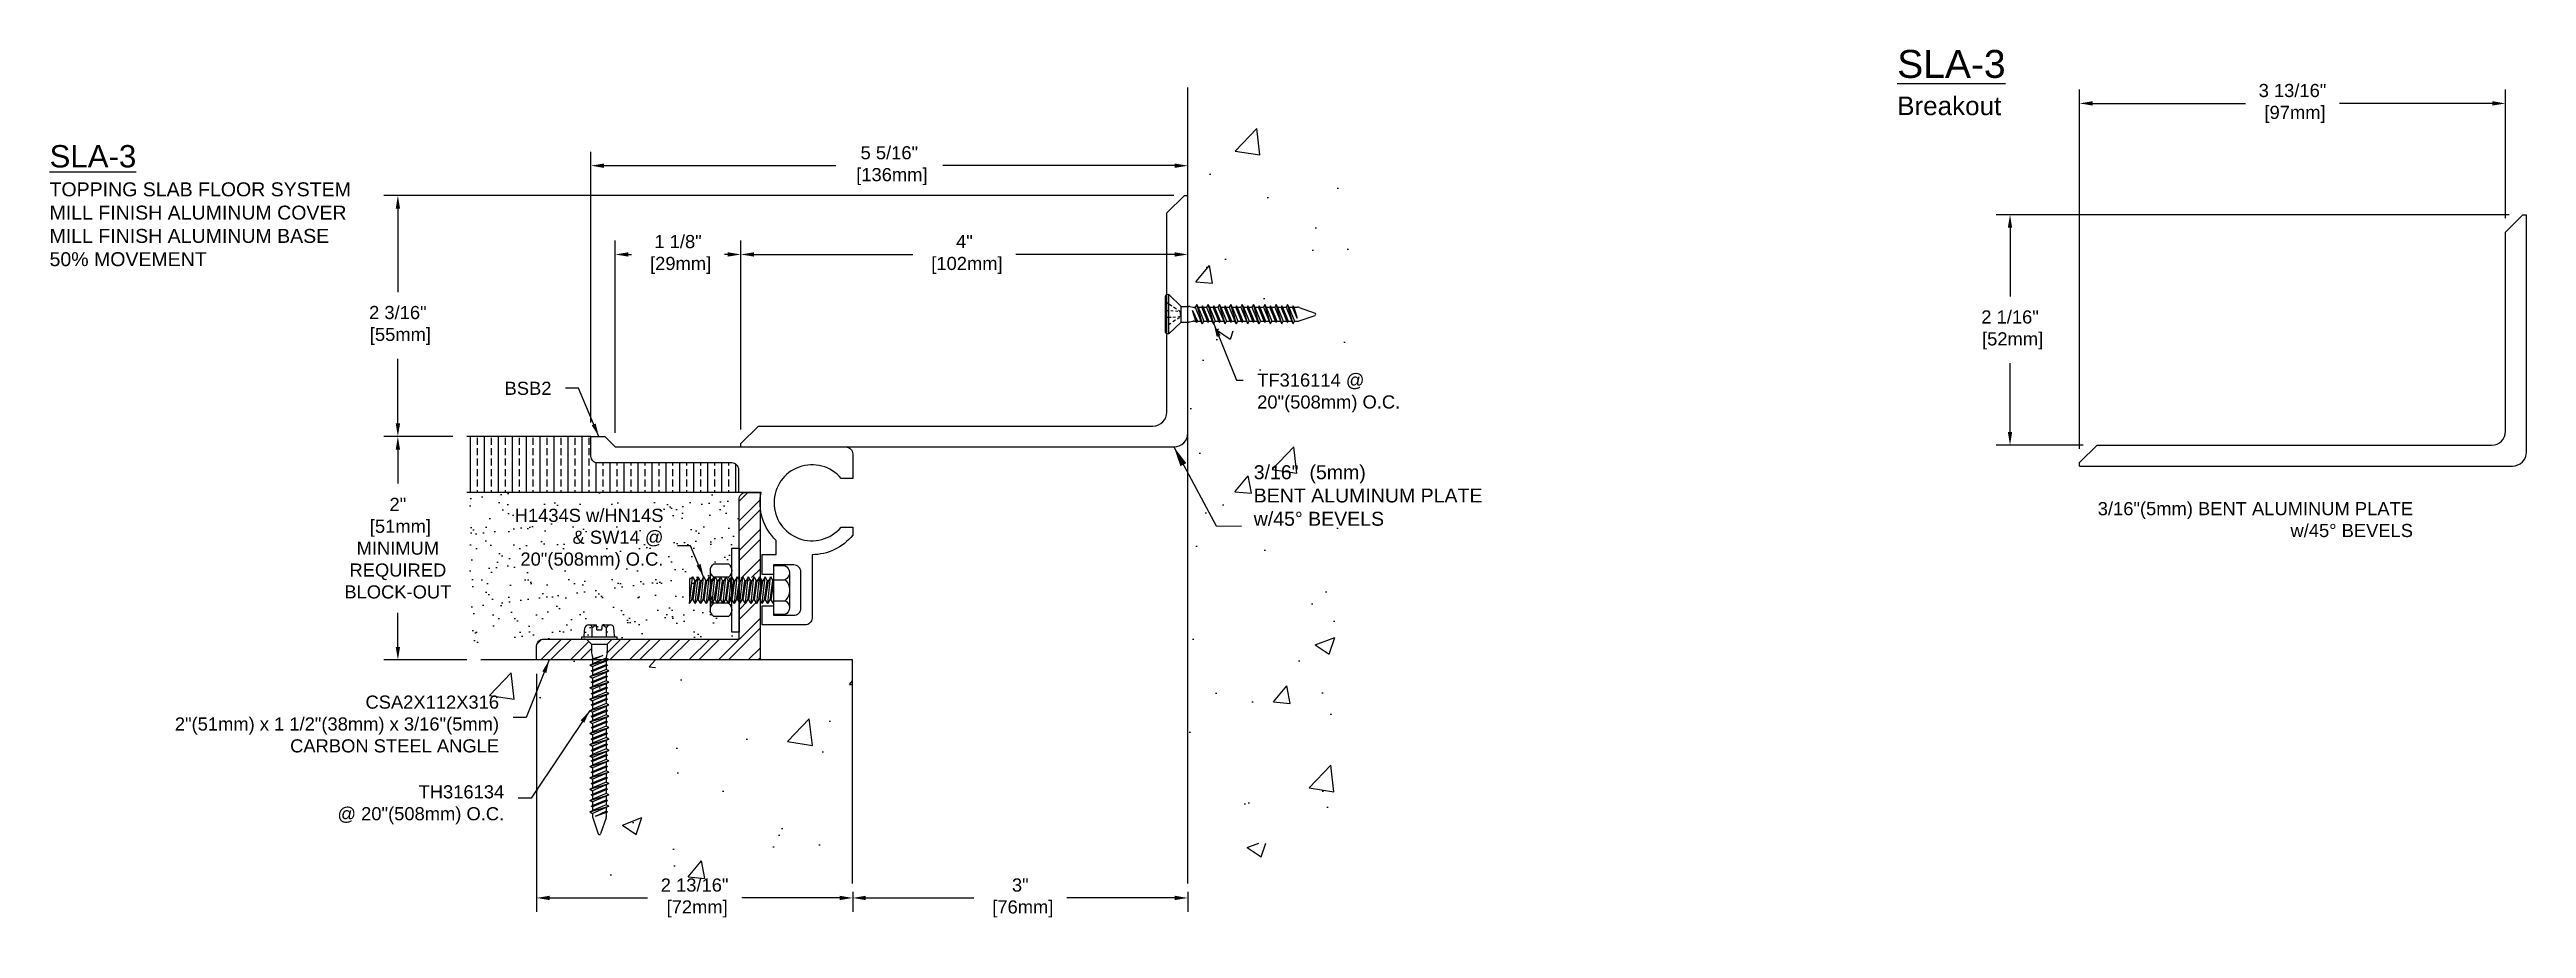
# Model space of a CAD drawing. Header units: inches. Extents: x -5.3 to 16.9, y 1.3 to 9.1.
import ezdxf

# ---------------------------------------------------------------- set-up
doc = ezdxf.new("R2010")
doc.units = ezdxf.units.IN
doc.header["$MEASUREMENT"] = 0
for name, color, linetype in [('Anchors', 4, 'Continuous'), ('Conditions', 1, 'Continuous'), ('Dimensions', 3, 'Continuous'), ('Metals', 7, 'Continuous'), ('Text', 2, 'Continuous')]:
    doc.layers.add(name, color=color, linetype=linetype)
doc.styles.add('Arial', font='arial.ttf')
doc.dimstyles.new('ARIAL', dxfattribs={"dimtxt": 0.1175, "dimasz": 0.1175, "dimexe": 0.125, "dimexo": 0.125, "dimgap": 0.125, "dimtad": 0, "dimtih": 1, "dimtoh": 1, "dimdec": 4, "dimzin": 0, "dimdsep": 46, "dimlunit": 4, "dimtxsty": 'Arial', "dimcen": 0.09, "dimadec": 0, "dimazin": 0, "dimtfac": 1, "dimtdec": 4, "dimtofl": 0, "dimtmove": 0, "dimatfit": 3, "dimfxl": 0, "dimfrac": 2, "dimtolj": 1, "dimtzin": 0, "dimarcsym": 0})
doc.dimstyles.get("Standard").update_dxf_attribs({"dimtxt": 0.125, "dimasz": 0.125, "dimexe": 0.125, "dimexo": 0.125, "dimgap": 0.125, "dimtad": 0, "dimtih": 1, "dimtoh": 1, "dimdec": 4, "dimzin": 0, "dimdsep": 46, "dimlunit": 4, "dimtxsty": 'Arial', "dimcen": 0.09, "dimadec": 0, "dimazin": 0, "dimtfac": 1, "dimtdec": 4, "dimtofl": 0, "dimtmove": 0, "dimatfit": 3, "dimfxl": 0, "dimfrac": 2, "dimtolj": 1, "dimtzin": 0, "dimarcsym": 0})

msp = doc.modelspace()

# ---------------------------------------------------------------- texts
at = {"layer": 'Text', "style": 'Arial'}
for s, insert, char_height, width, attachment_point in [('{\\LSLA-3\\P\\H0.6667x;\\lBreakout}', (11.26977, 9.12645), 0.25, 4.9391187, 1), ('{\\LSLA-3\\P\\H0.625x;\\lTOPPING SLAB FLOOR SYSTEM\\PMILL FINISH ALUMINUM COVER\\PMILL FINISH ALUMINUM BASE\\P50% MOVEMENT}', (-5.26758, 8.27501), 0.2, 2.75, 1), ('3/16"  (5mm)\\PBENT ALUMINUM PLATE \\Pw/45° BEVELS', (5.51048, 5.13819), 0.125, 3.0115373, 4)]:
    msp.add_mtext(s, dxfattribs=dict(at, insert=insert, char_height=char_height, width=width, attachment_point=attachment_point))
at = {"layer": 'Text', "char_height": 0.1175, "style": 'Arial'}
for s, insert, attachment_point in [('\\A1;TF316114 @\\P20"(508mm) O.C.', (5.54136, 6.23076), 1), ('BSB2', (-0.77496, 6.15727), 3), ('H1434S w/HN14S\\P& SW14 @\\P20"(508mm) O.C.', (0.22751, 4.74789), 6), ('3/16"(5mm) BENT ALUMINUM PLATE\\Pw/45° BEVELS', (15.88658, 5.08015), 3), ('CSA2X112X316\\P2"(51mm) x 1 1/2"(38mm) x 3/16"(5mm)\\PCARBON STEEL ANGLE', (-1.24434, 3.09326), 6), ('TH316134\\P@ 20"(508mm) O.C.', (-1.19812, 2.37125), 6)]:
    msp.add_mtext(s, dxfattribs=dict(at, insert=insert, attachment_point=attachment_point))

# ---------------------------------------------------------------- blocks, each defined once
blk = doc.blocks.new('*D2')
at = {"layer": 'Defpoints', "color": 0}
for p in [(1.921, 1.718), (4.921, 1.718), (1.921, 1.537)]:
    blk.add_point(p, dxfattribs=at)
at = {"layer": 'Dimensions', "color": 0, "lineweight": -2}
for p, q in [((1.921, 1.593), (1.921, 1.412)), ((4.921, 1.593), (4.921, 1.412)), ((2.038, 1.537), (3.005, 1.537)), ((4.803, 1.537), (3.837, 1.537))]:
    blk.add_line(p, q, dxfattribs=at)
at = {"layer": 'Dimensions', "color": 0}
for points in [[(2.038, 1.557), (2.038, 1.518), (1.921, 1.537)], [(4.803, 1.557), (4.803, 1.518), (4.921, 1.537)]]:
    blk.add_solid(points, dxfattribs=at)
at = {"layer": 'Dimensions', "color": 0, "insert": (3.421, 1.537), "char_height": 0.1175, "attachment_point": 5, "style": 'Arial'}
blk.add_mtext('\\A1;3"\\P [76mm]', dxfattribs=at)
blk = doc.blocks.new('*D3')
at = {"layer": 'Defpoints', "color": 0}
for p in [(4.921, 8.091), (4.921, 7.979), (-0.422, 5.667)]:
    blk.add_point(p, dxfattribs=at)
at = {"layer": 'Dimensions', "color": 0, "lineweight": -2}
for p, q in [((-0.422, 5.792), (-0.422, 8.216)), ((4.921, 8.104), (4.921, 8.216)), ((-0.305, 8.091), (1.77, 8.091)), ((4.803, 8.091), (2.728, 8.091))]:
    blk.add_line(p, q, dxfattribs=at)
at = {"layer": 'Dimensions', "color": 0}
for points in [[(-0.305, 8.11), (-0.305, 8.071), (-0.422, 8.091)], [(4.803, 8.11), (4.803, 8.071), (4.921, 8.091)]]:
    blk.add_solid(points, dxfattribs=at)
at = {"layer": 'Dimensions', "color": 0, "insert": (2.249, 8.091), "char_height": 0.1175, "attachment_point": 5, "style": 'Arial'}
blk.add_mtext('\\A1;5 5/16"\\P [136mm]', dxfattribs=at)
blk = doc.blocks.new('*D4')
at = {"layer": 'Defpoints', "color": 0}
for p in [(0.921, 7.296), (4.921, 6.841), (0.921, 5.604)]:
    blk.add_point(p, dxfattribs=at)
at = {"layer": 'Dimensions', "color": 0, "lineweight": -2}
for p, q in [((0.921, 5.729), (0.921, 7.421)), ((4.921, 6.966), (4.921, 7.421)), ((1.038, 7.296), (2.459, 7.296)), ((4.803, 7.296), (3.382, 7.296))]:
    blk.add_line(p, q, dxfattribs=at)
at = {"layer": 'Dimensions', "color": 0}
for points in [[(1.038, 7.316), (1.038, 7.277), (0.921, 7.296)], [(4.803, 7.316), (4.803, 7.277), (4.921, 7.296)]]:
    blk.add_solid(points, dxfattribs=at)
at = {"layer": 'Dimensions', "color": 0, "insert": (2.921, 7.296), "char_height": 0.1175, "attachment_point": 5, "style": 'Arial'}
blk.add_mtext('\\A1;4"\\P [102mm]', dxfattribs=at)
blk = doc.blocks.new('*D5')
at = {"layer": 'Defpoints', "color": 0}
for p in [(-0.204, 7.296), (-0.204, 5.574), (0.921, 5.604)]:
    blk.add_point(p, dxfattribs=at)
at = {"layer": 'Dimensions', "color": 0, "lineweight": -2}
for p, q in [((-0.204, 5.699), (-0.204, 7.421)), ((0.921, 5.729), (0.921, 7.421)), ((-0.087, 7.296), (-0.058, 7.296)), ((0.803, 7.296), (0.774, 7.296))]:
    blk.add_line(p, q, dxfattribs=at)
at = {"layer": 'Dimensions', "color": 0}
for points in [[(-0.087, 7.316), (-0.087, 7.277), (-0.204, 7.296)], [(0.803, 7.316), (0.803, 7.277), (0.921, 7.296)]]:
    blk.add_solid(points, dxfattribs=at)
at = {"layer": 'Dimensions', "color": 0, "insert": (0.358, 7.296), "char_height": 0.1175, "attachment_point": 5, "style": 'Arial'}
blk.add_mtext('\\A1;1 1/8"\\P [29mm]', dxfattribs=at)
blk = doc.blocks.new('*D6')
at = {"layer": 'Defpoints', "color": 0}
for p in [(-1.533, 5.667), (-2.15, 3.667), (-1.408, 3.667)]:
    blk.add_point(p, dxfattribs=at)
at = {"layer": 'Dimensions', "color": 0, "lineweight": -2}
for p, q in [((-1.658, 5.667), (-2.275, 5.667)), ((-2.15, 5.549), (-2.15, 5.246)), ((-2.15, 3.784), (-2.15, 4.088)), ((-1.533, 3.667), (-2.275, 3.667))]:
    blk.add_line(p, q, dxfattribs=at)
at = {"layer": 'Dimensions', "color": 0}
for points in [[(-2.169, 5.549), (-2.13, 5.549), (-2.15, 5.667)], [(-2.169, 3.784), (-2.13, 3.784), (-2.15, 3.667)]]:
    blk.add_solid(points, dxfattribs=at)
at = {"layer": 'Dimensions', "color": 0, "insert": (-2.15, 4.667), "char_height": 0.1175, "attachment_point": 5, "style": 'Arial'}
blk.add_mtext('\\A1;2"\\P [51mm]\\PMINIMUM\\PREQUIRED\\PBLOCK-OUT', dxfattribs=at)
blk = doc.blocks.new('TF316114')
for p, q in [((-0.163, 0), (0.163, 0)), ((-0.104, -0.013), (-0.113, 0)), ((-0.176, -0.029), (-0.175, -0.01)), ((-0.176, -0.029), (0.176, -0.029)), ((-0.176, -0.029), (-0.07, -0.141)), ((-0.082, -0.047), (-0.091, -0.032)), ((-0.07, -0.141), (-0.07, -0.208)), ((-0.07, -0.141), (0.07, -0.141)), ((-0.053, -0.09), (-0.069, -0.066)), ((-0.069, -0.218), (-0.063, -0.244)), ((-0.031, -0.125), (-0.044, -0.104)), ((-0.031, -0.005), (-0.031, 0)), ((-0.03, -0.026), (-0.03, -0.019)), ((-0.028, -0.051), (-0.029, -0.032)), ((-0.026, -0.091), (-0.028, -0.065)), ((-0.024, -0.126), (-0.025, -0.11)), ((-0.024, -0.135), (-0.011, -0.135)), ((-0.002, -0.135), (0.018, -0.135)), ((0.037, -0.115), (0.024, -0.135)), ((0.024, -0.135), (0.025, -0.125)), ((0.025, -0.11), (0.026, -0.09)), ((0.027, -0.07), (0.029, -0.048)), ((0.03, -0.026), (0.031, -0.008)), ((0.066, -0.071), (0.049, -0.098)), ((0.069, -0.218), (0.063, -0.244)), ((0.07, -0.141), (0.176, -0.029)), ((0.07, -0.141), (0.07, -0.208)), ((0.09, -0.035), (0.075, -0.058)), ((0.11, -0.005), (0.098, -0.022)), ((0.176, -0.029), (0.175, -0.01)), ((-0.086, -0.33), (0.086, -0.28)), ((-0.086, -0.33), (-0.062, -0.317)), ((-0.086, -0.33), (-0.062, -0.343)), ((-0.086, -0.432), (0.086, -0.381)), ((-0.086, -0.432), (-0.062, -0.419)), ((-0.086, -0.432), (-0.062, -0.445)), ((-0.074, -0.28), (0.032, -0.243)), ((-0.074, -0.28), (-0.062, -0.273)), ((-0.074, -0.28), (-0.062, -0.286)), ((-0.074, -0.381), (0.074, -0.33)), ((-0.074, -0.381), (-0.062, -0.375)), ((-0.074, -0.381), (-0.062, -0.387)), ((-0.074, -0.483), (0.074, -0.432)), ((0.032, -0.243), (-0.062, -0.286)), ((-0.062, -0.273), (0.032, -0.243)), ((-0.062, -0.253), (-0.062, -0.273)), ((0.062, -0.267), (-0.062, -0.317)), ((-0.062, -0.286), (-0.062, -0.317)), ((0.062, -0.293), (-0.062, -0.343)), ((-0.062, -0.375), (0.062, -0.324)), ((0.062, -0.337), (-0.062, -0.387)), ((-0.062, -0.343), (-0.062, -0.375)), ((0.062, -0.368), (-0.062, -0.419)), ((-0.062, -0.387), (-0.062, -0.419)), ((0.062, -0.394), (-0.062, -0.445)), ((-0.062, -0.477), (0.062, -0.426)), ((0.062, -0.438), (-0.062, -0.489)), ((0.062, -0.253), (0.062, -0.267)), ((0.086, -0.28), (0.062, -0.267)), ((0.086, -0.28), (0.062, -0.293)), ((0.062, -0.293), (0.062, -0.324)), ((0.074, -0.33), (0.062, -0.324)), ((0.074, -0.33), (0.062, -0.337)), ((0.062, -0.337), (0.062, -0.368)), ((0.086, -0.381), (0.062, -0.368)), ((0.086, -0.381), (0.062, -0.394)), ((0.062, -0.394), (0.062, -0.426)), ((0.074, -0.432), (0.062, -0.426)), ((0.074, -0.432), (0.062, -0.438)), ((0.062, -0.438), (0.062, -0.47)), ((-0.086, -0.534), (0.086, -0.483)), ((-0.086, -0.534), (-0.062, -0.521)), ((-0.086, -0.534), (-0.062, -0.546)), ((-0.086, -0.635), (0.086, -0.584)), ((-0.086, -0.635), (-0.062, -0.622)), ((-0.086, -0.635), (-0.062, -0.648)), ((-0.074, -0.483), (-0.062, -0.477)), ((-0.074, -0.483), (-0.062, -0.489)), ((-0.074, -0.584), (0.074, -0.534)), ((-0.074, -0.584), (-0.062, -0.578)), ((-0.074, -0.584), (-0.062, -0.59)), ((-0.074, -0.686), (0.074, -0.635)), ((-0.062, -0.445), (-0.062, -0.477)), ((0.062, -0.47), (-0.062, -0.521)), ((-0.062, -0.489), (-0.062, -0.521)), ((0.062, -0.496), (-0.062, -0.546)), ((-0.062, -0.578), (0.062, -0.527)), ((0.062, -0.54), (-0.062, -0.59)), ((-0.062, -0.546), (-0.062, -0.578)), ((0.062, -0.571), (-0.062, -0.622)), ((-0.062, -0.59), (-0.062, -0.622)), ((0.062, -0.597), (-0.062, -0.648)), ((-0.062, -0.68), (0.062, -0.629)), ((0.062, -0.641), (-0.062, -0.692)), ((-0.062, -0.648), (-0.062, -0.68)), ((0.086, -0.483), (0.062, -0.47)), ((0.086, -0.483), (0.062, -0.496)), ((0.062, -0.496), (0.062, -0.527)), ((0.074, -0.534), (0.062, -0.527)), ((0.074, -0.534), (0.062, -0.54)), ((0.062, -0.54), (0.062, -0.571)), ((0.086, -0.584), (0.062, -0.571)), ((0.086, -0.584), (0.062, -0.597)), ((0.062, -0.597), (0.062, -0.629)), ((0.074, -0.635), (0.062, -0.629)), ((0.074, -0.635), (0.062, -0.641)), ((0.062, -0.641), (0.062, -0.673)), ((-0.086, -0.737), (0.086, -0.686)), ((-0.086, -0.737), (-0.062, -0.724)), ((-0.086, -0.737), (-0.062, -0.75)), ((-0.086, -0.838), (0.086, -0.787)), ((-0.086, -0.838), (-0.062, -0.825)), ((-0.086, -0.838), (-0.062, -0.851)), ((-0.074, -0.686), (-0.062, -0.68)), ((-0.074, -0.686), (-0.062, -0.692)), ((-0.074, -0.787), (0.074, -0.737)), ((-0.074, -0.787), (-0.062, -0.781)), ((-0.074, -0.787), (-0.062, -0.794)), ((-0.074, -0.889), (0.074, -0.838)), ((-0.074, -0.889), (-0.062, -0.883)), ((0.062, -0.673), (-0.062, -0.724)), ((-0.062, -0.692), (-0.062, -0.724)), ((0.062, -0.699), (-0.062, -0.75)), ((-0.062, -0.781), (0.062, -0.73)), ((0.062, -0.743), (-0.062, -0.794)), ((-0.062, -0.75), (-0.062, -0.781)), ((0.062, -0.774), (-0.062, -0.825)), ((-0.062, -0.794), (-0.062, -0.825)), ((0.062, -0.8), (-0.062, -0.851)), ((-0.062, -0.883), (0.062, -0.832)), ((0.062, -0.844), (-0.062, -0.895)), ((-0.062, -0.851), (-0.062, -0.883)), ((0.062, -0.876), (-0.062, -0.927)), ((0.086, -0.686), (0.062, -0.673)), ((0.086, -0.686), (0.062, -0.699)), ((0.062, -0.699), (0.062, -0.73)), ((0.074, -0.737), (0.062, -0.73)), ((0.074, -0.737), (0.062, -0.743)), ((0.062, -0.743), (0.062, -0.774)), ((0.086, -0.787), (0.062, -0.774)), ((0.086, -0.787), (0.062, -0.8)), ((0.062, -0.8), (0.062, -0.832)), ((0.074, -0.838), (0.062, -0.832)), ((0.074, -0.838), (0.062, -0.844)), ((0.062, -0.844), (0.062, -0.876)), ((0.086, -0.889), (0.062, -0.876)), ((-0.086, -0.94), (0.086, -0.889)), ((-0.086, -0.94), (-0.062, -0.927)), ((-0.086, -0.94), (-0.062, -0.953)), ((-0.086, -1.041), (0.086, -0.991)), ((-0.086, -1.041), (-0.062, -1.028)), ((-0.086, -1.041), (-0.062, -1.054)), ((-0.086, -1.143), (0.086, -1.092)), ((-0.074, -0.889), (-0.062, -0.895)), ((-0.074, -0.991), (0.074, -0.94)), ((-0.074, -0.991), (-0.062, -0.984)), ((-0.074, -0.991), (-0.062, -0.997)), ((-0.074, -1.092), (0.074, -1.041)), ((-0.074, -1.092), (-0.062, -1.086)), ((-0.074, -1.092), (-0.062, -1.098)), ((-0.062, -0.895), (-0.062, -0.927)), ((0.062, -0.902), (-0.062, -0.953)), ((-0.062, -0.984), (0.062, -0.934)), ((0.062, -0.946), (-0.062, -0.997)), ((-0.062, -0.953), (-0.062, -0.984)), ((0.062, -0.978), (-0.062, -1.028)), ((-0.062, -0.997), (-0.062, -1.028)), ((0.062, -1.003), (-0.062, -1.054)), ((-0.062, -1.086), (0.062, -1.035)), ((0.062, -1.047), (-0.062, -1.098)), ((-0.062, -1.054), (-0.062, -1.086)), ((0.062, -1.079), (-0.062, -1.13)), ((-0.062, -1.098), (-0.062, -1.13)), ((0.062, -1.105), (-0.062, -1.156)), ((0.086, -0.889), (0.062, -0.902)), ((0.062, -0.902), (0.062, -0.934)), ((0.074, -0.94), (0.062, -0.934)), ((0.074, -0.94), (0.062, -0.946)), ((0.062, -0.946), (0.062, -0.978)), ((0.086, -0.991), (0.062, -0.978)), ((0.086, -0.991), (0.062, -1.003)), ((0.062, -1.003), (0.062, -1.035)), ((0.074, -1.041), (0.062, -1.035)), ((0.074, -1.041), (0.062, -1.047)), ((0.062, -1.047), (0.062, -1.079)), ((0.086, -1.092), (0.062, -1.079)), ((0.086, -1.092), (0.062, -1.105)), ((0.062, -1.105), (0.062, -1.137)), ((-0.086, -1.143), (-0.062, -1.13)), ((-0.086, -1.143), (-0.062, -1.156)), ((-0.062, -1.156), (-0.062, -1.182)), ((-0.06, -1.197), (-0.01, -1.34)), ((-0.034, -1.18), (0.062, -1.137)), ((-0.034, -1.18), (0.074, -1.143)), ((0.062, -1.149), (-0.034, -1.18)), ((0.06, -1.197), (0.01, -1.34)), ((0.074, -1.143), (0.062, -1.137)), ((0.074, -1.143), (0.062, -1.149)), ((0.062, -1.149), (0.062, -1.182))]:
    blk.add_line(p, q)
for centre, radius, start, end in [((-0.163, -0.011), 0.0112, 90, 175), ((-0.023, -0.208), 0.0465, 180, 191.9357), ((0.023, -0.208), 0.0465, 348.0643, 0), ((0.163, -0.011), 0.0112, 5, 90), ((-0.109, -0.253), 0.0465, 0, 11.9357), ((0.109, -0.253), 0.0465, 168.0643, 180), ((-0.016, -1.182), 0.0465, 180, 199.3058), ((0.016, -1.182), 0.0465, 340.6942, 0), ((0, -1.335), 0.0106, 204.1001, 335.8999)]:
    blk.add_arc(centre, radius, start, end)
blk = doc.blocks.new('*D10')
at = {"layer": 'Defpoints', "color": 0}
for p in [(4.921, 7.824), (-2.15, 5.667), (-1.658, 5.667)]:
    blk.add_point(p, dxfattribs=at)
at = {"layer": 'Dimensions', "color": 0, "lineweight": -2}
for p, q in [((4.796, 7.824), (-2.275, 7.824)), ((-2.15, 7.706), (-2.15, 6.96)), ((-2.15, 5.784), (-2.15, 6.362)), ((-1.783, 5.667), (-2.275, 5.667))]:
    blk.add_line(p, q, dxfattribs=at)
at = {"layer": 'Dimensions', "color": 0}
for points in [[(-2.169, 7.706), (-2.13, 7.706), (-2.15, 7.824)], [(-2.169, 5.784), (-2.13, 5.784), (-2.15, 5.667)]]:
    blk.add_solid(points, dxfattribs=at)
at = {"layer": 'Dimensions', "color": 0, "insert": (-2.15, 6.661), "char_height": 0.1175, "attachment_point": 5, "style": 'Arial'}
blk.add_mtext('\\A1;2 3/16"\\P [55mm]', dxfattribs=at)
blk = doc.blocks.new('BSB2')
blk.add_lwpolyline([(2.212, 4.517), (2.212, 4.432), (2.112, 4.432), (2.112, 4.611), (2.237, 4.611), (2.237, 4.736, -0.258857), (2.101, 5.167), (1.902, 5.167), (1.902, 5.368, 0.414214), (1.84, 5.43), (0.64, 5.43, -0.414214), (0.578, 5.492), (0.578, 5.667), (0.703, 5.667), (0.796, 5.574), (2.859, 5.574, -0.414214), (2.921, 5.512), (2.921, 5.292), (2.818, 5.292, 2.748255), (2.817, 4.855), (2.921, 4.855), (2.921, 4.784, -0.228651), (2.557, 4.609), (2.557, 4.042, -0.414214), (2.495, 3.98), (2.112, 3.98), (2.112, 4.152), (2.212, 4.152), (2.212, 4.067), (2.395, 4.067, 0.414214), (2.457, 4.129), (2.457, 4.455, 0.414214), (2.395, 4.517)], format="xyb", close=True)
blk = doc.blocks.new('TH-316134')
for p, q in [((-0.157, 0.019), (0.157, 0.019)), ((-0.157, 0), (-0.157, 0.019)), ((-0.157, 0), (0.157, 0)), ((-0.135, 0.029), (-0.129, 0.1)), ((-0.115, 0), (-0.07, -0.045)), ((-0.097, 0.127), (-0.027, 0.127)), ((-0.065, 0.019), (-0.065, 0.1)), ((-0.023, 0.083), (-0.027, 0.127)), ((-0.023, 0.083), (0.023, 0.083)), ((0.023, 0.083), (0.027, 0.127)), ((0.027, 0.127), (0.097, 0.127)), ((0.064, 0.019), (0.064, 0.1)), ((0.115, 0), (0.07, -0.045)), ((0.135, 0.029), (0.129, 0.1)), ((0.157, 0.019), (0.157, 0)), ((-0.086, -0.234), (0.086, -0.184)), ((-0.086, -0.234), (-0.062, -0.221)), ((-0.074, -0.184), (0.032, -0.147)), ((-0.074, -0.184), (-0.062, -0.177)), ((-0.074, -0.184), (-0.062, -0.19)), ((-0.07, -0.045), (0.07, -0.045)), ((-0.07, -0.045), (-0.07, -0.112)), ((-0.069, -0.122), (-0.063, -0.148)), ((0.032, -0.147), (-0.062, -0.19)), ((-0.062, -0.177), (0.032, -0.147)), ((-0.062, -0.157), (-0.062, -0.177)), ((0.062, -0.171), (-0.062, -0.221)), ((-0.062, -0.19), (-0.062, -0.221)), ((0.062, -0.197), (-0.062, -0.247)), ((0.062, -0.157), (0.062, -0.171)), ((0.086, -0.184), (0.062, -0.171)), ((0.086, -0.184), (0.062, -0.197)), ((0.062, -0.197), (0.062, -0.228)), ((0.069, -0.122), (0.063, -0.148)), ((0.07, -0.045), (0.07, -0.112)), ((-0.086, -0.234), (-0.062, -0.247)), ((-0.086, -0.336), (0.086, -0.285)), ((-0.086, -0.336), (-0.062, -0.323)), ((-0.086, -0.336), (-0.062, -0.349)), ((-0.086, -0.437), (0.086, -0.387)), ((-0.086, -0.437), (-0.062, -0.425)), ((-0.086, -0.437), (-0.062, -0.45)), ((-0.074, -0.285), (0.074, -0.234)), ((-0.074, -0.285), (-0.062, -0.279)), ((-0.074, -0.285), (-0.062, -0.291)), ((-0.074, -0.387), (0.074, -0.336)), ((-0.074, -0.387), (-0.062, -0.381)), ((-0.074, -0.387), (-0.062, -0.393)), ((-0.074, -0.488), (0.074, -0.437)), ((-0.062, -0.279), (0.062, -0.228)), ((0.062, -0.241), (-0.062, -0.291)), ((-0.062, -0.247), (-0.062, -0.279)), ((0.062, -0.272), (-0.062, -0.323)), ((-0.062, -0.291), (-0.062, -0.323)), ((0.062, -0.298), (-0.062, -0.349)), ((-0.062, -0.381), (0.062, -0.33)), ((0.062, -0.342), (-0.062, -0.393)), ((-0.062, -0.349), (-0.062, -0.381)), ((0.062, -0.374), (-0.062, -0.425)), ((-0.062, -0.393), (-0.062, -0.425)), ((0.062, -0.4), (-0.062, -0.45)), ((-0.062, -0.482), (0.062, -0.431)), ((0.074, -0.234), (0.062, -0.228)), ((0.074, -0.234), (0.062, -0.241)), ((0.062, -0.241), (0.062, -0.272)), ((0.086, -0.285), (0.062, -0.272)), ((0.086, -0.285), (0.062, -0.298)), ((0.062, -0.298), (0.062, -0.33)), ((0.074, -0.336), (0.062, -0.33)), ((0.074, -0.336), (0.062, -0.342)), ((0.062, -0.342), (0.062, -0.374)), ((0.086, -0.387), (0.062, -0.374)), ((0.086, -0.387), (0.062, -0.4)), ((0.062, -0.4), (0.062, -0.431)), ((0.074, -0.437), (0.062, -0.431)), ((0.074, -0.437), (0.062, -0.444)), ((-0.086, -0.539), (0.086, -0.488)), ((-0.086, -0.539), (-0.062, -0.526)), ((-0.086, -0.539), (-0.062, -0.552)), ((-0.086, -0.641), (0.086, -0.59)), ((-0.086, -0.641), (-0.062, -0.628)), ((-0.086, -0.641), (-0.062, -0.654)), ((-0.074, -0.488), (-0.062, -0.482)), ((-0.074, -0.488), (-0.062, -0.494)), ((-0.074, -0.59), (0.074, -0.539)), ((-0.074, -0.59), (-0.062, -0.584)), ((-0.074, -0.59), (-0.062, -0.596)), ((-0.074, -0.691), (0.074, -0.641)), ((0.062, -0.444), (-0.062, -0.494)), ((-0.062, -0.45), (-0.062, -0.482)), ((0.062, -0.475), (-0.062, -0.526)), ((-0.062, -0.494), (-0.062, -0.526)), ((0.062, -0.501), (-0.062, -0.552)), ((-0.062, -0.584), (0.062, -0.533)), ((0.062, -0.545), (-0.062, -0.596)), ((-0.062, -0.552), (-0.062, -0.584)), ((0.062, -0.577), (-0.062, -0.628)), ((-0.062, -0.596), (-0.062, -0.628)), ((0.062, -0.603), (-0.062, -0.654)), ((-0.062, -0.685), (0.062, -0.634)), ((0.062, -0.647), (-0.062, -0.698)), ((-0.062, -0.654), (-0.062, -0.685)), ((0.062, -0.444), (0.062, -0.475)), ((0.086, -0.488), (0.062, -0.475)), ((0.086, -0.488), (0.062, -0.501)), ((0.062, -0.501), (0.062, -0.533)), ((0.074, -0.539), (0.062, -0.533)), ((0.074, -0.539), (0.062, -0.545)), ((0.062, -0.545), (0.062, -0.577)), ((0.086, -0.59), (0.062, -0.577)), ((0.086, -0.59), (0.062, -0.603)), ((0.062, -0.603), (0.062, -0.634)), ((0.074, -0.641), (0.062, -0.634)), ((0.074, -0.641), (0.062, -0.647)), ((0.062, -0.647), (0.062, -0.678)), ((-0.086, -0.742), (0.086, -0.691)), ((-0.086, -0.742), (-0.062, -0.729)), ((-0.086, -0.742), (-0.062, -0.755)), ((-0.086, -0.844), (0.086, -0.793)), ((-0.086, -0.844), (-0.062, -0.831)), ((-0.086, -0.844), (-0.062, -0.857)), ((-0.074, -0.691), (-0.062, -0.685)), ((-0.074, -0.691), (-0.062, -0.698)), ((-0.074, -0.793), (0.074, -0.742)), ((-0.074, -0.793), (-0.062, -0.787)), ((-0.074, -0.793), (-0.062, -0.799)), ((-0.074, -0.895), (0.074, -0.844)), ((0.062, -0.678), (-0.062, -0.729)), ((-0.062, -0.698), (-0.062, -0.729)), ((0.062, -0.704), (-0.062, -0.755)), ((-0.062, -0.787), (0.062, -0.736)), ((0.062, -0.748), (-0.062, -0.799)), ((-0.062, -0.755), (-0.062, -0.787)), ((0.062, -0.78), (-0.062, -0.831)), ((-0.062, -0.799), (-0.062, -0.831)), ((0.062, -0.806), (-0.062, -0.857)), ((-0.062, -0.888), (0.062, -0.838)), ((0.062, -0.85), (-0.062, -0.901)), ((-0.062, -0.857), (-0.062, -0.888)), ((0.062, -0.882), (-0.062, -0.932)), ((0.086, -0.691), (0.062, -0.678)), ((0.086, -0.691), (0.062, -0.704)), ((0.062, -0.704), (0.062, -0.736)), ((0.074, -0.742), (0.062, -0.736)), ((0.074, -0.742), (0.062, -0.748)), ((0.062, -0.748), (0.062, -0.78)), ((0.086, -0.793), (0.062, -0.78)), ((0.086, -0.793), (0.062, -0.806)), ((0.062, -0.806), (0.062, -0.838)), ((0.074, -0.844), (0.062, -0.838)), ((0.074, -0.844), (0.062, -0.85)), ((0.062, -0.85), (0.062, -0.882)), ((0.086, -0.895), (0.062, -0.882)), ((-0.086, -0.945), (0.086, -0.895)), ((-0.086, -0.945), (-0.062, -0.932)), ((-0.086, -0.945), (-0.062, -0.958)), ((-0.086, -1.047), (0.086, -0.996)), ((-0.086, -1.047), (-0.062, -1.034)), ((-0.086, -1.047), (-0.062, -1.06)), ((-0.086, -1.141), (0.086, -1.09)), ((-0.074, -0.895), (-0.062, -0.888)), ((-0.074, -0.895), (-0.062, -0.901)), ((-0.074, -0.996), (0.074, -0.945)), ((-0.074, -0.996), (-0.062, -0.99)), ((-0.074, -0.996), (-0.062, -1.002)), ((-0.074, -1.09), (0.074, -1.039)), ((-0.074, -1.09), (-0.062, -1.084)), ((-0.074, -1.09), (-0.062, -1.096)), ((-0.062, -0.901), (-0.062, -0.932)), ((0.062, -0.907), (-0.062, -0.958)), ((-0.062, -0.99), (0.062, -0.939)), ((0.062, -0.951), (-0.062, -1.002)), ((-0.062, -0.958), (-0.062, -0.99)), ((0.062, -0.983), (-0.062, -1.034)), ((-0.062, -1.002), (-0.062, -1.034)), ((0.062, -1.009), (-0.062, -1.06)), ((-0.062, -1.084), (0.062, -1.033)), ((0.062, -1.045), (-0.062, -1.096)), ((-0.062, -1.052), (-0.062, -1.084)), ((0.062, -1.077), (-0.062, -1.128)), ((-0.062, -1.096), (-0.062, -1.128)), ((0.062, -1.103), (-0.062, -1.154)), ((0.086, -0.895), (0.062, -0.907)), ((0.062, -0.907), (0.062, -0.939)), ((0.074, -0.945), (0.062, -0.939)), ((0.074, -0.945), (0.062, -0.951)), ((0.062, -0.951), (0.062, -0.983)), ((0.086, -0.996), (0.062, -0.983)), ((0.086, -0.996), (0.062, -1.009)), ((0.062, -1.001), (0.062, -1.033)), ((0.074, -1.039), (0.062, -1.033)), ((0.074, -1.039), (0.062, -1.045)), ((0.062, -1.045), (0.062, -1.077)), ((0.086, -1.09), (0.062, -1.077)), ((0.086, -1.09), (0.062, -1.103)), ((0.062, -1.103), (0.062, -1.134)), ((-0.086, -1.141), (-0.062, -1.128)), ((-0.086, -1.141), (-0.062, -1.154)), ((-0.086, -1.242), (0.086, -1.191)), ((-0.086, -1.242), (-0.062, -1.229)), ((-0.086, -1.242), (-0.062, -1.255)), ((-0.086, -1.344), (0.086, -1.293)), ((-0.074, -1.191), (0.074, -1.141)), ((-0.074, -1.191), (-0.062, -1.185)), ((-0.074, -1.191), (-0.062, -1.198)), ((-0.074, -1.293), (0.074, -1.242)), ((-0.074, -1.293), (-0.062, -1.287)), ((-0.074, -1.293), (-0.062, -1.299)), ((-0.062, -1.185), (0.062, -1.134)), ((0.062, -1.147), (-0.062, -1.198)), ((-0.062, -1.154), (-0.062, -1.185)), ((0.062, -1.178), (-0.062, -1.229)), ((-0.062, -1.198), (-0.062, -1.229)), ((0.062, -1.204), (-0.062, -1.255)), ((-0.062, -1.287), (0.062, -1.236)), ((0.062, -1.248), (-0.062, -1.299)), ((-0.062, -1.255), (-0.062, -1.287)), ((0.062, -1.28), (-0.062, -1.331)), ((-0.062, -1.299), (-0.062, -1.331)), ((0.062, -1.306), (-0.062, -1.357)), ((0.074, -1.141), (0.062, -1.134)), ((0.074, -1.141), (0.062, -1.147)), ((0.062, -1.147), (0.062, -1.178)), ((0.086, -1.191), (0.062, -1.178)), ((0.086, -1.191), (0.062, -1.204)), ((0.062, -1.204), (0.062, -1.236)), ((0.074, -1.242), (0.062, -1.236)), ((0.074, -1.242), (0.062, -1.248)), ((0.062, -1.248), (0.062, -1.28)), ((0.086, -1.293), (0.062, -1.28)), ((0.086, -1.293), (0.062, -1.306)), ((0.062, -1.306), (0.062, -1.338)), ((-0.086, -1.344), (-0.062, -1.331)), ((-0.086, -1.344), (-0.062, -1.357)), ((-0.086, -1.445), (0.086, -1.395)), ((-0.086, -1.445), (-0.062, -1.432)), ((-0.086, -1.445), (-0.062, -1.458)), ((-0.086, -1.547), (0.086, -1.496)), ((-0.086, -1.547), (-0.062, -1.534)), ((-0.086, -1.547), (-0.062, -1.56)), ((-0.074, -1.395), (0.074, -1.344)), ((-0.074, -1.395), (-0.062, -1.388)), ((-0.074, -1.395), (-0.062, -1.401)), ((-0.074, -1.496), (0.074, -1.445)), ((-0.074, -1.496), (-0.062, -1.49)), ((-0.074, -1.496), (-0.062, -1.502)), ((-0.062, -1.388), (0.062, -1.338)), ((0.062, -1.35), (-0.062, -1.401)), ((-0.062, -1.357), (-0.062, -1.388)), ((0.062, -1.382), (-0.062, -1.432)), ((-0.062, -1.401), (-0.062, -1.432)), ((0.062, -1.407), (-0.062, -1.458)), ((-0.062, -1.49), (0.062, -1.439)), ((0.062, -1.451), (-0.062, -1.502)), ((-0.062, -1.458), (-0.062, -1.49)), ((0.062, -1.483), (-0.062, -1.534)), ((-0.062, -1.502), (-0.062, -1.534)), ((0.062, -1.509), (-0.062, -1.56)), ((-0.034, -1.584), (0.062, -1.541)), ((-0.034, -1.584), (0.074, -1.547)), ((0.074, -1.344), (0.062, -1.338)), ((0.074, -1.344), (0.062, -1.35)), ((0.062, -1.35), (0.062, -1.382)), ((0.086, -1.395), (0.062, -1.382)), ((0.086, -1.395), (0.062, -1.407)), ((0.062, -1.407), (0.062, -1.439)), ((0.074, -1.445), (0.062, -1.439)), ((0.074, -1.445), (0.062, -1.451)), ((0.062, -1.451), (0.062, -1.483)), ((0.086, -1.496), (0.062, -1.483)), ((0.086, -1.496), (0.062, -1.509)), ((0.062, -1.509), (0.062, -1.541)), ((0.074, -1.547), (0.062, -1.541)), ((0.074, -1.547), (0.062, -1.553)), ((-0.062, -1.56), (-0.062, -1.586)), ((-0.06, -1.601), (-0.01, -1.744)), ((0.062, -1.553), (-0.034, -1.584)), ((0.06, -1.601), (0.01, -1.744)), ((0.062, -1.553), (0.062, -1.586))]:
    blk.add_line(p, q)
for centre, radius, start, end in [((-0.146, 0.03), 0.0112, 270, 355), ((-0.097, 0.095), 0.0327, 9.285, 170.715), ((0, 0.038), 0.0896, 107.4215, 136.0407), ((0, 0.038), 0.0896, 43.9593, 72.5785), ((0.097, 0.095), 0.0327, 9.285, 170.715), ((0.146, 0.03), 0.0112, 185, 270), ((-0.023, -0.112), 0.0465, 180, 191.9357), ((-0.109, -0.157), 0.0465, 0, 11.9357), ((0.109, -0.157), 0.0465, 168.0643, 180), ((0.023, -0.112), 0.0465, 348.0643, 0), ((-0.016, -1.586), 0.0465, 180, 199.3058), ((0, -1.739), 0.0106, 204.1001, 335.8999), ((0.016, -1.586), 0.0465, 340.6942, 0)]:
    blk.add_arc(centre, radius, start, end)
blk = doc.blocks.new('TH316134')
blk.add_blockref('TH-316134', (0, 0))
blk = doc.blocks.new('CSAwSTUFF')
at = {"layer": 'Metals'}
h = blk.add_hatch(dxfattribs=at)
h.set_pattern_fill('ANSI32', color=256, scale=0.5, style=0)
h.set_pattern_definition([(45, (0.5, 0), (-0.1325825, 0.1325825), []), (45, (0.58839, 0), (-0.1325825, 0.1325825), [])])
h.paths.add_polyline_path([(2.092, 5.167), (1.967, 5.167, 0.414214), (1.904, 5.104), (1.904, 4.398), (1.912, 4.411), (1.931, 4.377), (1.942, 4.377), (1.962, 4.411), (1.981, 4.377), (1.992, 4.377), (2.012, 4.411), (2.031, 4.377), (2.042, 4.377), (2.062, 4.411), (2.081, 4.377), (2.092, 4.377)])
h.paths.add_polyline_path([(2.092, 4.181), (2.087, 4.173), (2.067, 4.207), (2.056, 4.207), (2.037, 4.173), (2.017, 4.207), (2.006, 4.207), (1.987, 4.173), (1.967, 4.207), (1.956, 4.207), (1.937, 4.173), (1.917, 4.207), (1.91, 4.207), (1.904, 4.198), (1.904, 3.854), (0.768, 3.854), (0.723, 3.809), (0.723, 3.742, -0.052126), (0.722, 3.733), (0.717, 3.707, 0.052126), (0.716, 3.697), (0.716, 3.684), (0.74, 3.671), (0.733, 3.667), (2.092, 3.667)])
h.paths.add_polyline_path([(0.584, 3.809), (0.539, 3.854), (0.154, 3.854, 0.414214), (0.092, 3.792), (0.092, 3.667), (0.587, 3.667), (0.58, 3.671), (0.591, 3.677), (0.591, 3.697, 0.052126), (0.59, 3.707), (0.585, 3.733, -0.052126), (0.584, 3.742)])
blk.add_lwpolyline([(1.967, 5.167), (2.092, 5.167), (2.092, 3.667), (0.092, 3.667), (0.092, 3.792, -0.414214), (0.154, 3.854), (1.904, 3.854), (1.904, 5.104, -0.414214)], format="xyb", close=True, dxfattribs=at)
blk = doc.blocks.new('*D14')
at = {"layer": 'Defpoints', "color": 0}
for p in [(-0.908, 3.667), (1.921, 1.718), (1.921, 1.537)]:
    blk.add_point(p, dxfattribs=at)
at = {"layer": 'Dimensions', "color": 0, "lineweight": -2}
for p, q in [((-0.908, 3.542), (-0.908, 1.412)), ((1.921, 1.593), (1.921, 1.412)), ((-0.791, 1.537), (0.085, 1.537)), ((1.803, 1.537), (0.928, 1.537))]:
    blk.add_line(p, q, dxfattribs=at)
at = {"layer": 'Dimensions', "color": 0}
for points in [[(-0.791, 1.557), (-0.791, 1.518), (-0.908, 1.537)], [(1.803, 1.557), (1.803, 1.518), (1.921, 1.537)]]:
    blk.add_solid(points, dxfattribs=at)
at = {"layer": 'Dimensions', "color": 0, "insert": (0.506, 1.537), "char_height": 0.1175, "attachment_point": 5, "style": 'Arial'}
blk.add_mtext('\\A1;2 13/16"\\P [72mm]', dxfattribs=at)
blk = doc.blocks.new('H1434SwHN14S&SW14')
for p, q in [((9.568, 3.61), (9.568, 3.298)), ((9.608, 3.673), (9.712, 3.673)), ((9.712, 3.548), (9.608, 3.548)), ((9.712, 3.673), (9.712, 3.235)), ((9.712, 3.548), (9.717, 3.539)), ((9.737, 3.573), (9.717, 3.539)), ((9.737, 3.573), (9.757, 3.539)), ((9.762, 3.335), (9.737, 3.573)), ((9.787, 3.573), (9.767, 3.539)), ((9.787, 3.573), (9.807, 3.539)), ((9.812, 3.335), (9.787, 3.573)), ((9.837, 3.573), (9.817, 3.539)), ((9.837, 3.573), (9.857, 3.539)), ((9.862, 3.335), (9.837, 3.573)), ((9.887, 3.573), (9.867, 3.539)), ((9.887, 3.573), (9.907, 3.539)), ((9.912, 3.335), (9.887, 3.573)), ((9.937, 3.573), (9.917, 3.539)), ((9.937, 3.573), (9.957, 3.539)), ((9.962, 3.335), (9.937, 3.573)), ((9.987, 3.573), (9.967, 3.539)), ((9.987, 3.573), (10.007, 3.539)), ((10.012, 3.335), (9.987, 3.573)), ((10.037, 3.573), (10.017, 3.539)), ((10.037, 3.573), (10.057, 3.539)), ((10.062, 3.335), (10.037, 3.573)), ((10.087, 3.573), (10.067, 3.539)), ((10.087, 3.573), (10.107, 3.539)), ((10.112, 3.335), (10.087, 3.573)), ((10.115, 3.688), (10.246, 3.688)), ((10.115, 3.571), (10.246, 3.571)), ((10.137, 3.573), (10.117, 3.539)), ((10.137, 3.573), (10.157, 3.539)), ((10.162, 3.335), (10.137, 3.573)), ((10.187, 3.573), (10.167, 3.539)), ((10.187, 3.573), (10.207, 3.539)), ((10.212, 3.335), (10.187, 3.573)), ((10.237, 3.573), (10.217, 3.539)), ((10.237, 3.573), (10.257, 3.539)), ((10.262, 3.335), (10.237, 3.573)), ((10.287, 3.573), (10.267, 3.539)), ((10.276, 3.278), (10.276, 3.63)), ((10.287, 3.573), (10.307, 3.539)), ((10.312, 3.335), (10.287, 3.573)), ((10.337, 3.573), (10.317, 3.539)), ((10.362, 3.335), (10.337, 3.573)), ((10.337, 3.573), (10.357, 3.539)), ((10.387, 3.573), (10.367, 3.539)), ((10.412, 3.335), (10.387, 3.573)), ((10.387, 3.573), (10.407, 3.539)), ((10.437, 3.573), (10.417, 3.539)), ((10.462, 3.335), (10.437, 3.573)), ((10.437, 3.573), (10.462, 3.549)), ((10.462, 3.549), (10.462, 3.335)), ((9.712, 3.36), (9.608, 3.36)), ((9.732, 3.369), (9.712, 3.502)), ((9.712, 3.335), (9.732, 3.369)), ((9.742, 3.369), (9.717, 3.539)), ((9.732, 3.369), (9.742, 3.369)), ((9.762, 3.335), (9.742, 3.369)), ((9.782, 3.369), (9.757, 3.539)), ((9.757, 3.539), (9.767, 3.539)), ((9.762, 3.335), (9.782, 3.369)), ((9.792, 3.369), (9.767, 3.539)), ((9.782, 3.369), (9.792, 3.369)), ((9.812, 3.335), (9.792, 3.369)), ((9.832, 3.369), (9.807, 3.539)), ((9.807, 3.539), (9.817, 3.539)), ((9.812, 3.335), (9.832, 3.369)), ((9.842, 3.369), (9.817, 3.539)), ((9.832, 3.369), (9.842, 3.369)), ((9.862, 3.335), (9.842, 3.369)), ((9.882, 3.369), (9.857, 3.539)), ((9.857, 3.539), (9.867, 3.539)), ((9.862, 3.335), (9.882, 3.369)), ((9.892, 3.369), (9.867, 3.539)), ((9.882, 3.369), (9.892, 3.369)), ((9.912, 3.335), (9.892, 3.369)), ((9.932, 3.369), (9.907, 3.539)), ((9.907, 3.539), (9.917, 3.539)), ((9.912, 3.335), (9.932, 3.369)), ((9.942, 3.369), (9.917, 3.539)), ((9.932, 3.369), (9.942, 3.369)), ((9.962, 3.335), (9.942, 3.369)), ((9.982, 3.369), (9.957, 3.539)), ((9.957, 3.539), (9.967, 3.539)), ((9.962, 3.335), (9.982, 3.369)), ((9.992, 3.369), (9.967, 3.539)), ((9.982, 3.369), (9.992, 3.369)), ((10.012, 3.335), (9.992, 3.369)), ((10.007, 3.539), (10.017, 3.539)), ((10.032, 3.369), (10.007, 3.539)), ((10.012, 3.335), (10.032, 3.369)), ((10.042, 3.369), (10.017, 3.539)), ((10.032, 3.369), (10.042, 3.369)), ((10.062, 3.335), (10.042, 3.369)), ((10.082, 3.369), (10.057, 3.539)), ((10.057, 3.539), (10.067, 3.539)), ((10.062, 3.335), (10.082, 3.369)), ((10.092, 3.369), (10.067, 3.539)), ((10.082, 3.369), (10.092, 3.369)), ((10.112, 3.335), (10.092, 3.369)), ((10.132, 3.369), (10.107, 3.539)), ((10.107, 3.539), (10.117, 3.539)), ((10.112, 3.335), (10.132, 3.369)), ((10.115, 3.337), (10.246, 3.337)), ((10.142, 3.369), (10.117, 3.539)), ((10.132, 3.369), (10.142, 3.369)), ((10.162, 3.335), (10.142, 3.369)), ((10.182, 3.369), (10.157, 3.539)), ((10.157, 3.539), (10.167, 3.539)), ((10.162, 3.335), (10.182, 3.369)), ((10.192, 3.369), (10.167, 3.539)), ((10.182, 3.369), (10.192, 3.369)), ((10.212, 3.335), (10.192, 3.369)), ((10.232, 3.369), (10.207, 3.539)), ((10.207, 3.539), (10.217, 3.539)), ((10.212, 3.335), (10.232, 3.369)), ((10.242, 3.369), (10.217, 3.539)), ((10.232, 3.369), (10.242, 3.369)), ((10.262, 3.335), (10.242, 3.369)), ((10.282, 3.369), (10.257, 3.539)), ((10.257, 3.539), (10.267, 3.539)), ((10.262, 3.335), (10.282, 3.369)), ((10.292, 3.369), (10.267, 3.539)), ((10.282, 3.369), (10.292, 3.369)), ((10.312, 3.335), (10.292, 3.369)), ((10.332, 3.369), (10.307, 3.539)), ((10.307, 3.539), (10.317, 3.539)), ((10.312, 3.335), (10.332, 3.369)), ((10.342, 3.369), (10.317, 3.539)), ((10.332, 3.369), (10.342, 3.369)), ((10.362, 3.335), (10.342, 3.369)), ((10.382, 3.369), (10.357, 3.539)), ((10.357, 3.539), (10.367, 3.539)), ((10.362, 3.335), (10.382, 3.369)), ((10.392, 3.369), (10.367, 3.539)), ((10.382, 3.369), (10.392, 3.369)), ((10.412, 3.335), (10.392, 3.369)), ((10.432, 3.369), (10.407, 3.539)), ((10.407, 3.539), (10.417, 3.539)), ((10.412, 3.335), (10.432, 3.369)), ((10.442, 3.369), (10.417, 3.539)), ((10.432, 3.369), (10.442, 3.369)), ((10.462, 3.335), (10.442, 3.369)), ((9.608, 3.235), (9.712, 3.235)), ((10.115, 3.219), (10.246, 3.219))]:
    blk.add_line(p, q)
blk.add_lwpolyline([(10.085, 3.829), (10.02, 3.829), (10.02, 3.079), (10.085, 3.079)], close=True)
for centre, radius, start, end in [((9.637, 3.61), 0.0688, 114.7615, 245.2385), ((9.698, 3.454), 0.13, 133.7873, 226.2127), ((10.157, 3.63), 0.0723, 125.7751, 234.2249), ((10.329, 3.454), 0.244, 151.2813, 208.7187), ((10.204, 3.63), 0.0723, 305.7751, 54.2249), ((10.032, 3.454), 0.244, 331.2813, 28.7187), ((9.637, 3.298), 0.0688, 114.7615, 245.2385), ((10.157, 3.278), 0.0723, 125.7751, 234.2249), ((10.204, 3.278), 0.0723, 305.7751, 54.2249)]:
    blk.add_arc(centre, radius, start, end)
blk = doc.blocks.new('PLATE4')
at = {"layer": 'Metals'}
for p, q in [((6.796, 7.832), (6.64, 7.676)), ((6.796, 7.832), (6.827, 7.832)), ((6.827, 5.707), (6.827, 7.832)), ((6.64, 5.894), (6.64, 7.676)), ((2.827, 5.613), (2.984, 5.769)), ((2.984, 5.769), (6.515, 5.769)), ((2.827, 5.582), (2.827, 5.613)), ((2.827, 5.582), (6.702, 5.582))]:
    blk.add_line(p, q, dxfattribs=at)
for centre in [(6.515, 5.894), (6.702, 5.707)]:
    blk.add_arc(centre, 0.125, 270, 0, dxfattribs=at)
blk = doc.blocks.new('*D19')
at = {"layer": 'Defpoints', "color": 0}
for p in [(16.715, 8.648), (16.715, 7.496), (12.902, 5.433)]:
    blk.add_point(p, dxfattribs=at)
at = {"layer": 'Dimensions', "color": 0, "lineweight": -2}
for p, q in [((12.902, 5.558), (12.902, 8.773)), ((13.02, 8.648), (14.388, 8.648)), ((16.597, 8.648), (15.229, 8.648)), ((16.715, 7.621), (16.715, 8.773))]:
    blk.add_line(p, q, dxfattribs=at)
at = {"layer": 'Dimensions', "color": 0}
for points in [[(13.02, 8.668), (13.02, 8.629), (12.902, 8.648)], [(16.597, 8.668), (16.597, 8.629), (16.715, 8.648)]]:
    blk.add_solid(points, dxfattribs=at)
at = {"layer": 'Dimensions', "color": 0, "insert": (14.808, 8.648), "char_height": 0.1175, "attachment_point": 5, "style": 'Arial'}
blk.add_mtext('\\A1;3 13/16"\\P [97mm]', dxfattribs=at)
blk = doc.blocks.new('*D20')
at = {"layer": 'Defpoints', "color": 0}
for p in [(16.871, 7.652), (12.28, 5.59), (13.059, 5.59)]:
    blk.add_point(p, dxfattribs=at)
at = {"layer": 'Dimensions', "color": 0, "lineweight": -2}
for p, q in [((16.746, 7.652), (12.155, 7.652)), ((12.28, 7.535), (12.28, 6.92)), ((12.28, 5.707), (12.28, 6.322)), ((12.934, 5.59), (12.155, 5.59))]:
    blk.add_line(p, q, dxfattribs=at)
at = {"layer": 'Dimensions', "color": 0}
for points in [[(12.26, 7.535), (12.299, 7.535), (12.28, 7.652)], [(12.26, 5.707), (12.299, 5.707), (12.28, 5.59)]]:
    blk.add_solid(points, dxfattribs=at)
at = {"layer": 'Dimensions', "color": 0, "insert": (12.28, 6.621), "char_height": 0.1175, "attachment_point": 5, "style": 'Arial'}
blk.add_mtext('\\A1;2 1/16"\\P [52mm]', dxfattribs=at)

# ---------------------------------------------------------------- dimensions: what is measured, and where the dimension line sits
at = {"layer": 'Dimensions'}
for base, p1, p2, picture, middle in [((16.71465, 8.64813), (12.90215, 5.43275), (16.71465, 7.49579), '*D19', (14.8084, 8.64813)), ((4.92073, 8.09084), (-0.42227, 5.66679), (4.92073, 7.97893), '*D3', (2.24923, 8.09084)), ((-0.20427, 7.29643), (0.92073, 5.60379), (-0.20427, 5.57379), '*D5', (0.35823, 7.29643)), ((0.92073, 7.29643), (4.92073, 6.84139), (0.92073, 5.60379), '*D4', (2.92073, 7.29643)), ((1.92073, 1.53747), (-0.90827, 3.66679), (1.92073, 1.71753), '*D14', (0.50623, 1.53747)), ((1.92073, 1.53747), (4.92073, 1.71753), (1.92073, 1.71753), '*D2', (3.42073, 1.53747))]:
    dim = msp.add_linear_dim(base=base, p1=p1, p2=p2, dimstyle='ARIAL', override={"dimpost": '\\X'}, dxfattribs=at)
    dim.commit()
    dim.dimension.update_dxf_attribs({"geometry": picture, "text_midpoint": middle, "dimtype": 160})
for base, p1, p2, picture, middle in [((-2.1496, 5.66679), (4.92073, 7.82379), (-1.65827, 5.66679), '*D10', (-2.1496, 6.66108)), ((12.27961, 5.58954), (16.8709, 7.65204), (13.05894, 5.58954), '*D20', (12.27961, 6.62079))]:
    dim = msp.add_linear_dim(base=base, p1=p1, p2=p2, angle=90, dimstyle='ARIAL', override={"dimpost": '\\X'}, dxfattribs=at)
    dim.commit()
    dim.dimension.update_dxf_attribs({"geometry": picture, "text_midpoint": middle, "dimtype": 160})
dim = msp.add_linear_dim(base=(-2.1496, 3.66679), p1=(-1.53327, 5.66679), p2=(-1.40827, 3.66679), angle=90, text='<>\\PMINIMUM\\PREQUIRED\\PBLOCK-OUT', dimstyle='ARIAL', override={"dimpost": '\\X'}, dxfattribs=at)
dim.commit()
dim.dimension.update_dxf_attribs({"geometry": '*D6', "text_midpoint": (-2.1496, 4.66679), "dimtype": 160})

# ---------------------------------------------------------------- hatches: boundary and pattern name
at = {"layer": 'Conditions'}
h = msp.add_hatch(dxfattribs=at)
h.set_pattern_fill('AR-CONC', color=256, scale=0.25, style=0)
h.set_pattern_definition([(50, (1, 0), (1.79315, -0.15688), [0.1875, -2.0625]), (355, (1, 0), (-0.34688, 1.88048), [0.15, -1.65]), (100.451, (1.1494, -0.013), (1.44627, 1.7236), [0.15935, -1.75286]), (46.184, (1, 0.5), (2.6681, -0.4138), [0.28125, -3.09375]), (96.636, (1.2223, 0.4655), (2.33666, 2.4353), [0.239, -2.6293]), (351.184, (1, 0.5), (2.33665, 2.4353), [0.225, -2.475]), (21, (1.25, 0.375), (1.49227, -1.00655), [0.1875, -2.0625]), (326, (1.25, 0.375), (0.6083, 1.81288), [0.15, -1.65]), (71.451, (1.3744, 0.2911), (2.10056, 0.80633), [0.15935, -1.75286]), (37.5, (1, 0), (0.0304, 0.832235), [0, -1.63, 0, -1.675, 0, -1.65625]), (7.5, (1, 0), (0.65767, 0.98603), [0, -0.955, 0, -1.5925, 0, -0.63125]), (327.5, (0.4425, 0), (1.334556, -0.056387), [0, -0.625, 0, -1.95, 0, -2.5875]), (317.5, (0.1925, 0), (1.45797, 0.25026), [0, -0.8125, 0, -1.295, 0, -1.8375])])
edge = h.paths.add_edge_path()
edge.add_line((6.40694, 8.05249), (4.92073, 8.79071))
edge.add_line((4.92073, 8.79071), (4.92073, 6.77698))
edge.add_line((4.92073, 6.77698), (4.93673, 6.76183))
edge.add_line((4.93673, 6.76183), (5.00869, 6.76183))
edge.add_line((5.00869, 6.76183), (5.03942, 6.75534))
edge.add_arc((5.04903, 6.80083), 0.0465, 258.0643, 270)
edge.add_line((5.04903, 6.75433), (5.0624, 6.75433))
edge.add_line((5.0624, 6.75433), (5.07533, 6.77833))
edge.add_line((5.07533, 6.77833), (5.08825, 6.75433))
edge.add_line((5.08825, 6.75433), (5.11995, 6.75433))
edge.add_line((5.11995, 6.75433), (5.12611, 6.76578))
edge.add_line((5.12611, 6.76578), (5.13227, 6.75433))
edge.add_line((5.13227, 6.75433), (5.16397, 6.75433))
edge.add_line((5.16397, 6.75433), (5.17689, 6.77833))
edge.add_line((5.17689, 6.77833), (5.18982, 6.75433))
edge.add_line((5.18982, 6.75433), (5.22151, 6.75433))
edge.add_line((5.22151, 6.75433), (5.22767, 6.76578))
edge.add_line((5.22767, 6.76578), (5.23384, 6.75433))
edge.add_line((5.23384, 6.75433), (5.26553, 6.75433))
edge.add_line((5.26553, 6.75433), (5.27845, 6.77833))
edge.add_line((5.27845, 6.77833), (5.29138, 6.75433))
edge.add_line((5.29138, 6.75433), (5.32307, 6.75433))
edge.add_line((5.32307, 6.75433), (5.32923, 6.76578))
edge.add_line((5.32923, 6.76578), (5.3354, 6.75433))
edge.add_line((5.3354, 6.75433), (5.36709, 6.75433))
edge.add_line((5.36709, 6.75433), (5.38002, 6.77833))
edge.add_line((5.38002, 6.77833), (5.39294, 6.75433))
edge.add_line((5.39294, 6.75433), (5.42463, 6.75433))
edge.add_line((5.42463, 6.75433), (5.4308, 6.76578))
edge.add_line((5.4308, 6.76578), (5.43696, 6.75433))
edge.add_line((5.43696, 6.75433), (5.46865, 6.75433))
edge.add_line((5.46865, 6.75433), (5.48158, 6.77833))
edge.add_line((5.48158, 6.77833), (5.4945, 6.75433))
edge.add_line((5.4945, 6.75433), (5.5262, 6.75433))
edge.add_line((5.5262, 6.75433), (5.53236, 6.76578))
edge.add_line((5.53236, 6.76578), (5.53852, 6.75433))
edge.add_line((5.53852, 6.75433), (5.57022, 6.75433))
edge.add_line((5.57022, 6.75433), (5.58314, 6.77833))
edge.add_line((5.58314, 6.77833), (5.59607, 6.75433))
edge.add_line((5.59607, 6.75433), (5.62776, 6.75433))
edge.add_line((5.62776, 6.75433), (5.63392, 6.76578))
edge.add_line((5.63392, 6.76578), (5.64009, 6.75433))
edge.add_line((5.64009, 6.75433), (5.67178, 6.75433))
edge.add_line((5.67178, 6.75433), (5.6847, 6.77833))
edge.add_line((5.6847, 6.77833), (5.69763, 6.75433))
edge.add_line((5.69763, 6.75433), (5.72932, 6.75433))
edge.add_line((5.72932, 6.75433), (5.73548, 6.76578))
edge.add_line((5.73548, 6.76578), (5.74165, 6.75433))
edge.add_line((5.74165, 6.75433), (5.77334, 6.75433))
edge.add_line((5.77334, 6.75433), (5.78627, 6.77833))
edge.add_line((5.78627, 6.77833), (5.79919, 6.75433))
edge.add_line((5.79919, 6.75433), (5.83088, 6.75433))
edge.add_line((5.83088, 6.75433), (5.83705, 6.76578))
edge.add_line((5.83705, 6.76578), (5.84321, 6.75433))
edge.add_line((5.84321, 6.75433), (5.8749, 6.75433))
edge.add_line((5.8749, 6.75433), (5.88783, 6.77833))
edge.add_line((5.88783, 6.77833), (5.90075, 6.75433))
edge.add_line((5.90075, 6.75433), (5.93245, 6.75433))
edge.add_line((5.93245, 6.75433), (5.93861, 6.76578))
edge.add_line((5.93861, 6.76578), (5.94477, 6.75433))
edge.add_line((5.94477, 6.75433), (5.9853, 6.75433))
edge.add_line((5.9853, 6.75433), (6.13382, 6.7023))
edge.add_arc((6.13117, 6.69208), 0.01056, -75.488576, 75.488576, ccw=False)
edge.add_line((6.13382, 6.68186), (5.9853, 6.62983))
edge.add_line((5.9853, 6.62983), (5.95153, 6.62983))
edge.add_line((5.95153, 6.62983), (5.93861, 6.60583))
edge.add_line((5.93861, 6.60583), (5.92568, 6.62983))
edge.add_line((5.92568, 6.62983), (5.89399, 6.62983))
edge.add_line((5.89399, 6.62983), (5.88783, 6.61839))
edge.add_line((5.88783, 6.61839), (5.88167, 6.62983))
edge.add_line((5.88167, 6.62983), (5.84997, 6.62983))
edge.add_line((5.84997, 6.62983), (5.83705, 6.60583))
edge.add_line((5.83705, 6.60583), (5.82412, 6.62983))
edge.add_line((5.82412, 6.62983), (5.79243, 6.62983))
edge.add_line((5.79243, 6.62983), (5.78627, 6.61839))
edge.add_line((5.78627, 6.61839), (5.7801, 6.62983))
edge.add_line((5.7801, 6.62983), (5.74841, 6.62983))
edge.add_line((5.74841, 6.62983), (5.73548, 6.60583))
edge.add_line((5.73548, 6.60583), (5.72256, 6.62983))
edge.add_line((5.72256, 6.62983), (5.69087, 6.62983))
edge.add_line((5.69087, 6.62983), (5.6847, 6.61839))
edge.add_line((5.6847, 6.61839), (5.67854, 6.62983))
edge.add_line((5.67854, 6.62983), (5.64685, 6.62983))
edge.add_line((5.64685, 6.62983), (5.63392, 6.60583))
edge.add_line((5.63392, 6.60583), (5.621, 6.62983))
edge.add_line((5.621, 6.62983), (5.5893, 6.62983))
edge.add_line((5.5893, 6.62983), (5.58314, 6.61839))
edge.add_line((5.58314, 6.61839), (5.57698, 6.62983))
edge.add_line((5.57698, 6.62983), (5.54528, 6.62983))
edge.add_line((5.54528, 6.62983), (5.53236, 6.60583))
edge.add_line((5.53236, 6.60583), (5.51943, 6.62983))
edge.add_line((5.51943, 6.62983), (5.48774, 6.62983))
edge.add_line((5.48774, 6.62983), (5.48158, 6.61839))
edge.add_line((5.48158, 6.61839), (5.47542, 6.62983))
edge.add_line((5.47542, 6.62983), (5.44372, 6.62983))
edge.add_line((5.44372, 6.62983), (5.4308, 6.60583))
edge.add_line((5.4308, 6.60583), (5.41787, 6.62983))
edge.add_line((5.41787, 6.62983), (5.38618, 6.62983))
edge.add_line((5.38618, 6.62983), (5.38002, 6.61839))
edge.add_line((5.38002, 6.61839), (5.37385, 6.62983))
edge.add_line((5.37385, 6.62983), (5.34216, 6.62983))
edge.add_line((5.34216, 6.62983), (5.32923, 6.60583))
edge.add_line((5.32923, 6.60583), (5.31631, 6.62983))
edge.add_line((5.31631, 6.62983), (5.28462, 6.62983))
edge.add_line((5.28462, 6.62983), (5.27845, 6.61839))
edge.add_line((5.27845, 6.61839), (5.27229, 6.62983))
edge.add_line((5.27229, 6.62983), (5.2406, 6.62983))
edge.add_line((5.2406, 6.62983), (5.22767, 6.60583))
edge.add_line((5.22767, 6.60583), (5.21475, 6.62983))
edge.add_line((5.21475, 6.62983), (5.18305, 6.62983))
edge.add_line((5.18305, 6.62983), (5.17689, 6.61839))
edge.add_line((5.17689, 6.61839), (5.17073, 6.62983))
edge.add_line((5.17073, 6.62983), (5.13903, 6.62983))
edge.add_line((5.13903, 6.62983), (5.12611, 6.60583))
edge.add_line((5.12611, 6.60583), (5.11318, 6.62983))
edge.add_line((5.11318, 6.62983), (5.08149, 6.62983))
edge.add_line((5.08149, 6.62983), (5.07533, 6.61839))
edge.add_line((5.07533, 6.61839), (5.06917, 6.62983))
edge.add_line((5.06917, 6.62983), (5.04903, 6.62983))
edge.add_arc((5.04903, 6.58333), 0.0465, 90, 101.9357)
edge.add_line((5.03942, 6.62883), (5.00869, 6.62233))
edge.add_line((5.00869, 6.62233), (4.93673, 6.62233))
edge.add_line((4.93673, 6.62233), (4.92073, 6.60718))
edge.add_line((4.92073, 6.60718), (4.92073, 5.69879))
edge.add_line((4.92073, 5.69879), (4.92073, 1.66679))
edge.add_line((4.92073, 1.66679), (6.40694, 1.66679))
edge.add_line((6.40694, 1.66679), (6.40694, 5.65884))
edge.add_line((6.40694, 5.65884), (5.471, 5.65884))
edge.add_line((5.471, 5.65884), (5.471, 6.17567))
edge.add_line((5.471, 6.17567), (6.40694, 6.17567))
edge.add_line((6.40694, 6.17567), (6.40694, 8.05249))
edge = h.paths.add_edge_path(flags=17)
edge.add_arc((6.13117, 6.69208), 0.01056, 65.899922, 75.488576, ccw=False)
edge.add_line((6.13549, 6.70172), (6.13382, 6.7023))
h.paths.add_polyline_path([(5.96349, 2.32406), (5.96349, 2.02873), (5.26169, 2.02873), (5.26169, 2.32406)], flags=16)
h.paths.add_polyline_path([(5.31258, 2.27946), (5.88405, 2.27946), (5.88405, 2.07771), (5.31258, 2.07771)], flags=0)
h = msp.add_hatch(dxfattribs=at)
h.set_pattern_fill('ANSI33', color=256, scale=0.5, angle=45, style=0)
h.set_pattern_definition([(90, (-1, 0), (-0.125, 3e-17), []), (90, (-0.9375, 0.0625), (-0.125, 3e-17), [0.0625, -0.03125])])
h.paths.add_polyline_path([(0.90173, 5.16679), (0.90173, 5.36779, 0.41421356), (0.83973, 5.42979), (-0.36027, 5.42979, -0.41421356), (-0.42227, 5.49179), (-0.42227, 5.66679), (-1.53327, 5.66679), (-1.53327, 5.16679)])
h = msp.add_hatch(dxfattribs=at)
h.set_pattern_fill('AR-SAND', color=256, scale=0.125, style=0)
h.set_pattern_definition([(37.5, (-1, 0), (-0.007874, 0.240853), [0, -0.19, 0, -0.2125, 0, -0.203125]), (7.5, (-1, 0), (0.221222, 0.352768), [0, -0.1025, 0, -0.17125, 0, -0.065625]), (327.5, (-1.15375, 0), (0.389268, 0.000707), [0, -0.0625, 0, -0.225, 0, -0.29375]), (317.5, (-1.15375, 0), (0.375766, 0.10971), [0, -0.03125, 0, -0.1475, 0, -0.16875])])
h.paths.add_polyline_path([(0.06076, 3.85429), (0.06076, 3.87304), (0.07108, 3.87304, 0.38887873), (0.08229, 3.88331), (0.08808, 3.94952, -0.41056306), (0.12076, 3.98179), (0.19032, 3.98179), (0.19426, 3.93679), (0.24076, 3.93679), (0.2447, 3.98179), (0.31426, 3.98179, -0.41056306), (0.34693, 3.94952), (0.35273, 3.88331, 0.38887873), (0.36393, 3.87304), (0.37426, 3.87304), (0.37426, 3.85429), (0.90423, 3.85429), (0.90423, 3.91679), (0.83923, 3.91679), (0.83923, 4.11591, -0.24111684), (0.80922, 4.05729), (0.6779, 4.05729, -0.24111684), (0.64788, 4.11591), (0.64788, 4.20128), (0.63143, 4.17279), (0.6118, 4.20679), (0.60106, 4.20679), (0.58143, 4.17279), (0.58143, 4.37679), (0.5868, 4.37679), (0.60643, 4.41079), (0.62606, 4.37679), (0.6368, 4.37679), (0.64788, 4.39597), (0.64788, 4.46766, -0.24111684), (0.6779, 4.52629), (0.80922, 4.52629, -0.24111684), (0.83923, 4.46766), (0.83923, 4.66679), (0.90423, 4.66679), (0.90423, 5.10429, -0.41421356), (0.96673, 5.16679), (0.90173, 5.16679), (-1.53327, 5.16679), (-1.53327, 3.66679), (-1.40827, 3.66679), (-1.40827, 3.79179, -0.41421356), (-1.34577, 3.85429)])
h = msp.add_hatch(dxfattribs=at)
h.set_pattern_fill('AR-CONC', color=256, scale=0.25, style=0)
h.set_pattern_definition([(50, (-1, 0), (1.79315, -0.1569), [0.1875, -2.0625]), (355, (-1, 0), (-0.3469, 1.8805), [0.15, -1.65]), (100.45, (-0.8506, -0.013), (1.4463, 1.7236), [0.15935, -1.75286]), (46.184, (-1, 0.5), (2.6681, -0.4138), [0.28125, -3.09375]), (96.636, (-0.7777, 0.4655), (2.3367, 2.4353), [0.239, -2.6293]), (351.184, (-1, 0.5), (2.3367, 2.4353), [0.225, -2.475]), (21, (-0.75, 0.375), (1.49227, -1.00655), [0.1875, -2.0625]), (326, (-0.75, 0.375), (0.6083, 1.8129), [0.15, -1.65]), (71.45, (-0.6256, 0.2911), (2.10056, 0.8063), [0.15935, -1.75286]), (37.5, (-1, 0), (0.0304, 0.832235), [0, -1.63, 0, -1.675, 0, -1.65625]), (7.5, (-1, 0), (0.65767, 0.98603), [0, -0.955, 0, -1.5925, 0, -0.63125]), (327.5, (-1.5575, 0), (1.33456, -0.05639), [0, -0.625, 0, -1.95, 0, -2.5875]), (317.5, (-1.8075, 0), (1.45797, 0.25026), [0, -0.8125, 0, -1.295, 0, -1.8375])])
h.paths.add_polyline_path([(1.92073, 3.66679), (0.29651, 3.66679), (0.27976, 3.65777), (0.27976, 3.62607), (0.2912, 3.61991), (0.27976, 3.61375), (0.27976, 3.58205), (0.30376, 3.56913), (0.27976, 3.5562), (0.27976, 3.52451), (0.2912, 3.51835), (0.27976, 3.51219), (0.27976, 3.48049), (0.30376, 3.46757), (0.27976, 3.45464), (0.27976, 3.42295), (0.2912, 3.41679), (0.27976, 3.41062), (0.27976, 3.37893), (0.30376, 3.366), (0.27976, 3.35308), (0.27976, 3.32139), (0.2912, 3.31522), (0.27976, 3.30906), (0.27976, 3.27737), (0.30376, 3.26444), (0.27976, 3.25152), (0.27976, 3.21982), (0.2912, 3.21366), (0.27976, 3.2075), (0.27976, 3.1758), (0.30376, 3.16288), (0.27976, 3.14995), (0.27976, 3.11826), (0.2912, 3.1121), (0.27976, 3.10594), (0.27976, 3.07424), (0.30376, 3.06132), (0.27976, 3.04839), (0.27976, 3.0167), (0.2912, 3.01054), (0.27976, 3.00437), (0.27976, 2.97268), (0.30376, 2.95975), (0.27976, 2.94683), (0.27976, 2.91514), (0.2912, 2.90897), (0.27976, 2.90281), (0.27976, 2.87112), (0.30376, 2.85819), (0.27976, 2.84527), (0.27976, 2.82139), (0.2912, 2.81522), (0.27976, 2.80906), (0.27976, 2.77737), (0.30376, 2.76444), (0.27976, 2.75152), (0.27976, 2.71982), (0.2912, 2.71366), (0.27976, 2.7075), (0.27976, 2.6758), (0.30376, 2.66288), (0.27976, 2.64995), (0.27976, 2.61826), (0.2912, 2.6121), (0.27976, 2.60594), (0.27976, 2.57424), (0.30376, 2.56132), (0.27976, 2.54839), (0.27976, 2.5167), (0.2912, 2.51054), (0.27976, 2.50437), (0.27976, 2.47268), (0.30376, 2.45975), (0.27976, 2.44683), (0.27976, 2.41514), (0.2912, 2.40897), (0.27976, 2.40281), (0.27976, 2.37112), (0.30376, 2.35819), (0.27976, 2.34527), (0.27976, 2.31357), (0.2912, 2.30741), (0.27976, 2.30125), (0.27976, 2.26863, -0.08443704), (0.27714, 2.25325), (0.22773, 2.1122, -0.77412328), (0.20729, 2.1122), (0.15787, 2.25325, -0.08443704), (0.15526, 2.26863), (0.15526, 2.29449), (0.13126, 2.30741), (0.15526, 2.32034), (0.15526, 2.35203), (0.14381, 2.35819), (0.15526, 2.36436), (0.15526, 2.39605), (0.13126, 2.40897), (0.15526, 2.4219), (0.15526, 2.45359), (0.14381, 2.45975), (0.15526, 2.46592), (0.15526, 2.49761), (0.13126, 2.51054), (0.15526, 2.52346), (0.15526, 2.55515), (0.14381, 2.56132), (0.15526, 2.56748), (0.15526, 2.59917), (0.13126, 2.6121), (0.15526, 2.62502), (0.15526, 2.65672), (0.14381, 2.66288), (0.15526, 2.66904), (0.15526, 2.70074), (0.13126, 2.71366), (0.15526, 2.72659), (0.15526, 2.75828), (0.14381, 2.76444), (0.15526, 2.77061), (0.15526, 2.79449), (0.13126, 2.80741), (0.15526, 2.82034), (0.15526, 2.85203), (0.14381, 2.85819), (0.15526, 2.86436), (0.15526, 2.89605), (0.13126, 2.90897), (0.15526, 2.9219), (0.15526, 2.95359), (0.14381, 2.95975), (0.15526, 2.96592), (0.15526, 2.99761), (0.13126, 3.01054), (0.15526, 3.02346), (0.15526, 3.05515), (0.14381, 3.06132), (0.15526, 3.06748), (0.15526, 3.09917), (0.13126, 3.1121), (0.15526, 3.12502), (0.15526, 3.15672), (0.14381, 3.16288), (0.15526, 3.16904), (0.15526, 3.20074), (0.13126, 3.21366), (0.15526, 3.22659), (0.15526, 3.25828), (0.14381, 3.26444), (0.15526, 3.27061), (0.15526, 3.3023), (0.13126, 3.31522), (0.15526, 3.32815), (0.15526, 3.35984), (0.14381, 3.366), (0.15526, 3.37217), (0.15526, 3.40386), (0.13126, 3.41679), (0.15526, 3.42971), (0.15526, 3.4614), (0.14381, 3.46757), (0.15526, 3.47373), (0.15526, 3.50542), (0.13126, 3.51835), (0.15526, 3.53127), (0.15526, 3.56297), (0.14381, 3.56913), (0.15526, 3.57529), (0.15526, 3.60699), (0.13126, 3.61991), (0.15526, 3.63284), (0.15526, 3.66453), (0.15107, 3.66679), (-1.40827, 3.66679), (-1.40827, 3.17614), (-0.44504, 3.17614), (-0.44504, 2.52212), (-1.40827, 2.52212), (-1.40827, 2.05952), (-0.28544, 2.05952), (-0.28544, 1.66679), (1.92073, 1.66679)])

# ---------------------------------------------------------------- linework, layer by layer
for p, q in [((4.92073, 1.66679), (4.92073, 8.79071)), ((-0.42227, 5.66679), (-1.53327, 5.66679))]:
    msp.add_line(p, q, dxfattribs=at)
for points in [[(0.90173, 5.16679), (-1.53327, 5.16679)], [(1.92073, 1.66679), (1.92073, 3.66679), (-1.40827, 3.66679)]]:
    msp.add_lwpolyline(points, dxfattribs=at)

# ---------------------------------------------------------------- block references
msp.add_blockref('BSB2', (-1, 0))
at = {"layer": 'Anchors', "rotation": 90}
msp.add_blockref('TF316114', (4.72073, 6.76129), dxfattribs=at)
at = {"layer": 'Anchors'}
for name, p in [('CSAwSTUFF', (-1, 0)), ('TH316134', (-0.34629, 3.85429))]:
    msp.add_blockref(name, p, dxfattribs=at)
at = {"layer": 'Anchors', "xscale": -1}
msp.add_blockref('H1434SwHN14S&SW14', (10.92383, 0.83758), dxfattribs=at)
at = {"layer": 'Conditions'}
for p in [(-1.90632, -0.00802), (10.07509, -0.17976)]:
    msp.add_blockref('PLATE4', p, dxfattribs=at)

msp.set_redraw_order([(e.dxf.handle, doc.entitydb.next_handle()) for e in msp.query("TEXT MTEXT ATTDEF DIMENSION ARC_DIMENSION")])  # texts and dimensions are drawn at this point

# ---------------------------------------------------------------- leaders
at = {"layer": 'Text', "annotation_type": 0, "has_hookline": 1, "hookline_direction": 0, "text_width": 1.26148}
msp.add_leader([(5.15267, 6.67504), (5.35613, 6.17201), (5.41636, 6.17201)], dimstyle='ARIAL', override={"dimgap": 0.125, "dimtad": 0}, dxfattribs=at)
at = {"layer": 'Text', "annotation_type": 0, "has_hookline": 1, "hookline_direction": 1}
for points, text_width in [([(-0.3516, 5.66679), (-0.53246, 6.09852), (-0.64996, 6.09852)], 0.39907), ([(-0.79531, 3.66679), (-1.00184, 3.15201), (-1.11934, 3.15201)], 2.89133), ([(-0.43254, 3.21366), (-0.95562, 2.43), (-1.07312, 2.43)], 1.46963)]:
    msp.add_leader(points, dimstyle='ARIAL', dxfattribs=dict(at, text_width=text_width))
at = {"layer": 'Text'}
msp.add_leader([(4.79573, 5.57379), (5.17478, 4.86605), (5.40102, 4.8659)], dimstyle='Standard', override={"dimasz": 0.18, "dimgap": 0.125, "dimtad": 0}, dxfattribs=at)
msp.add_leader([(0.58673, 4.41057), (0.47001, 4.68914), (0.35251, 4.68914)], dimstyle='ARIAL', dxfattribs=at)

doc.saveas('drawing.dxf')
